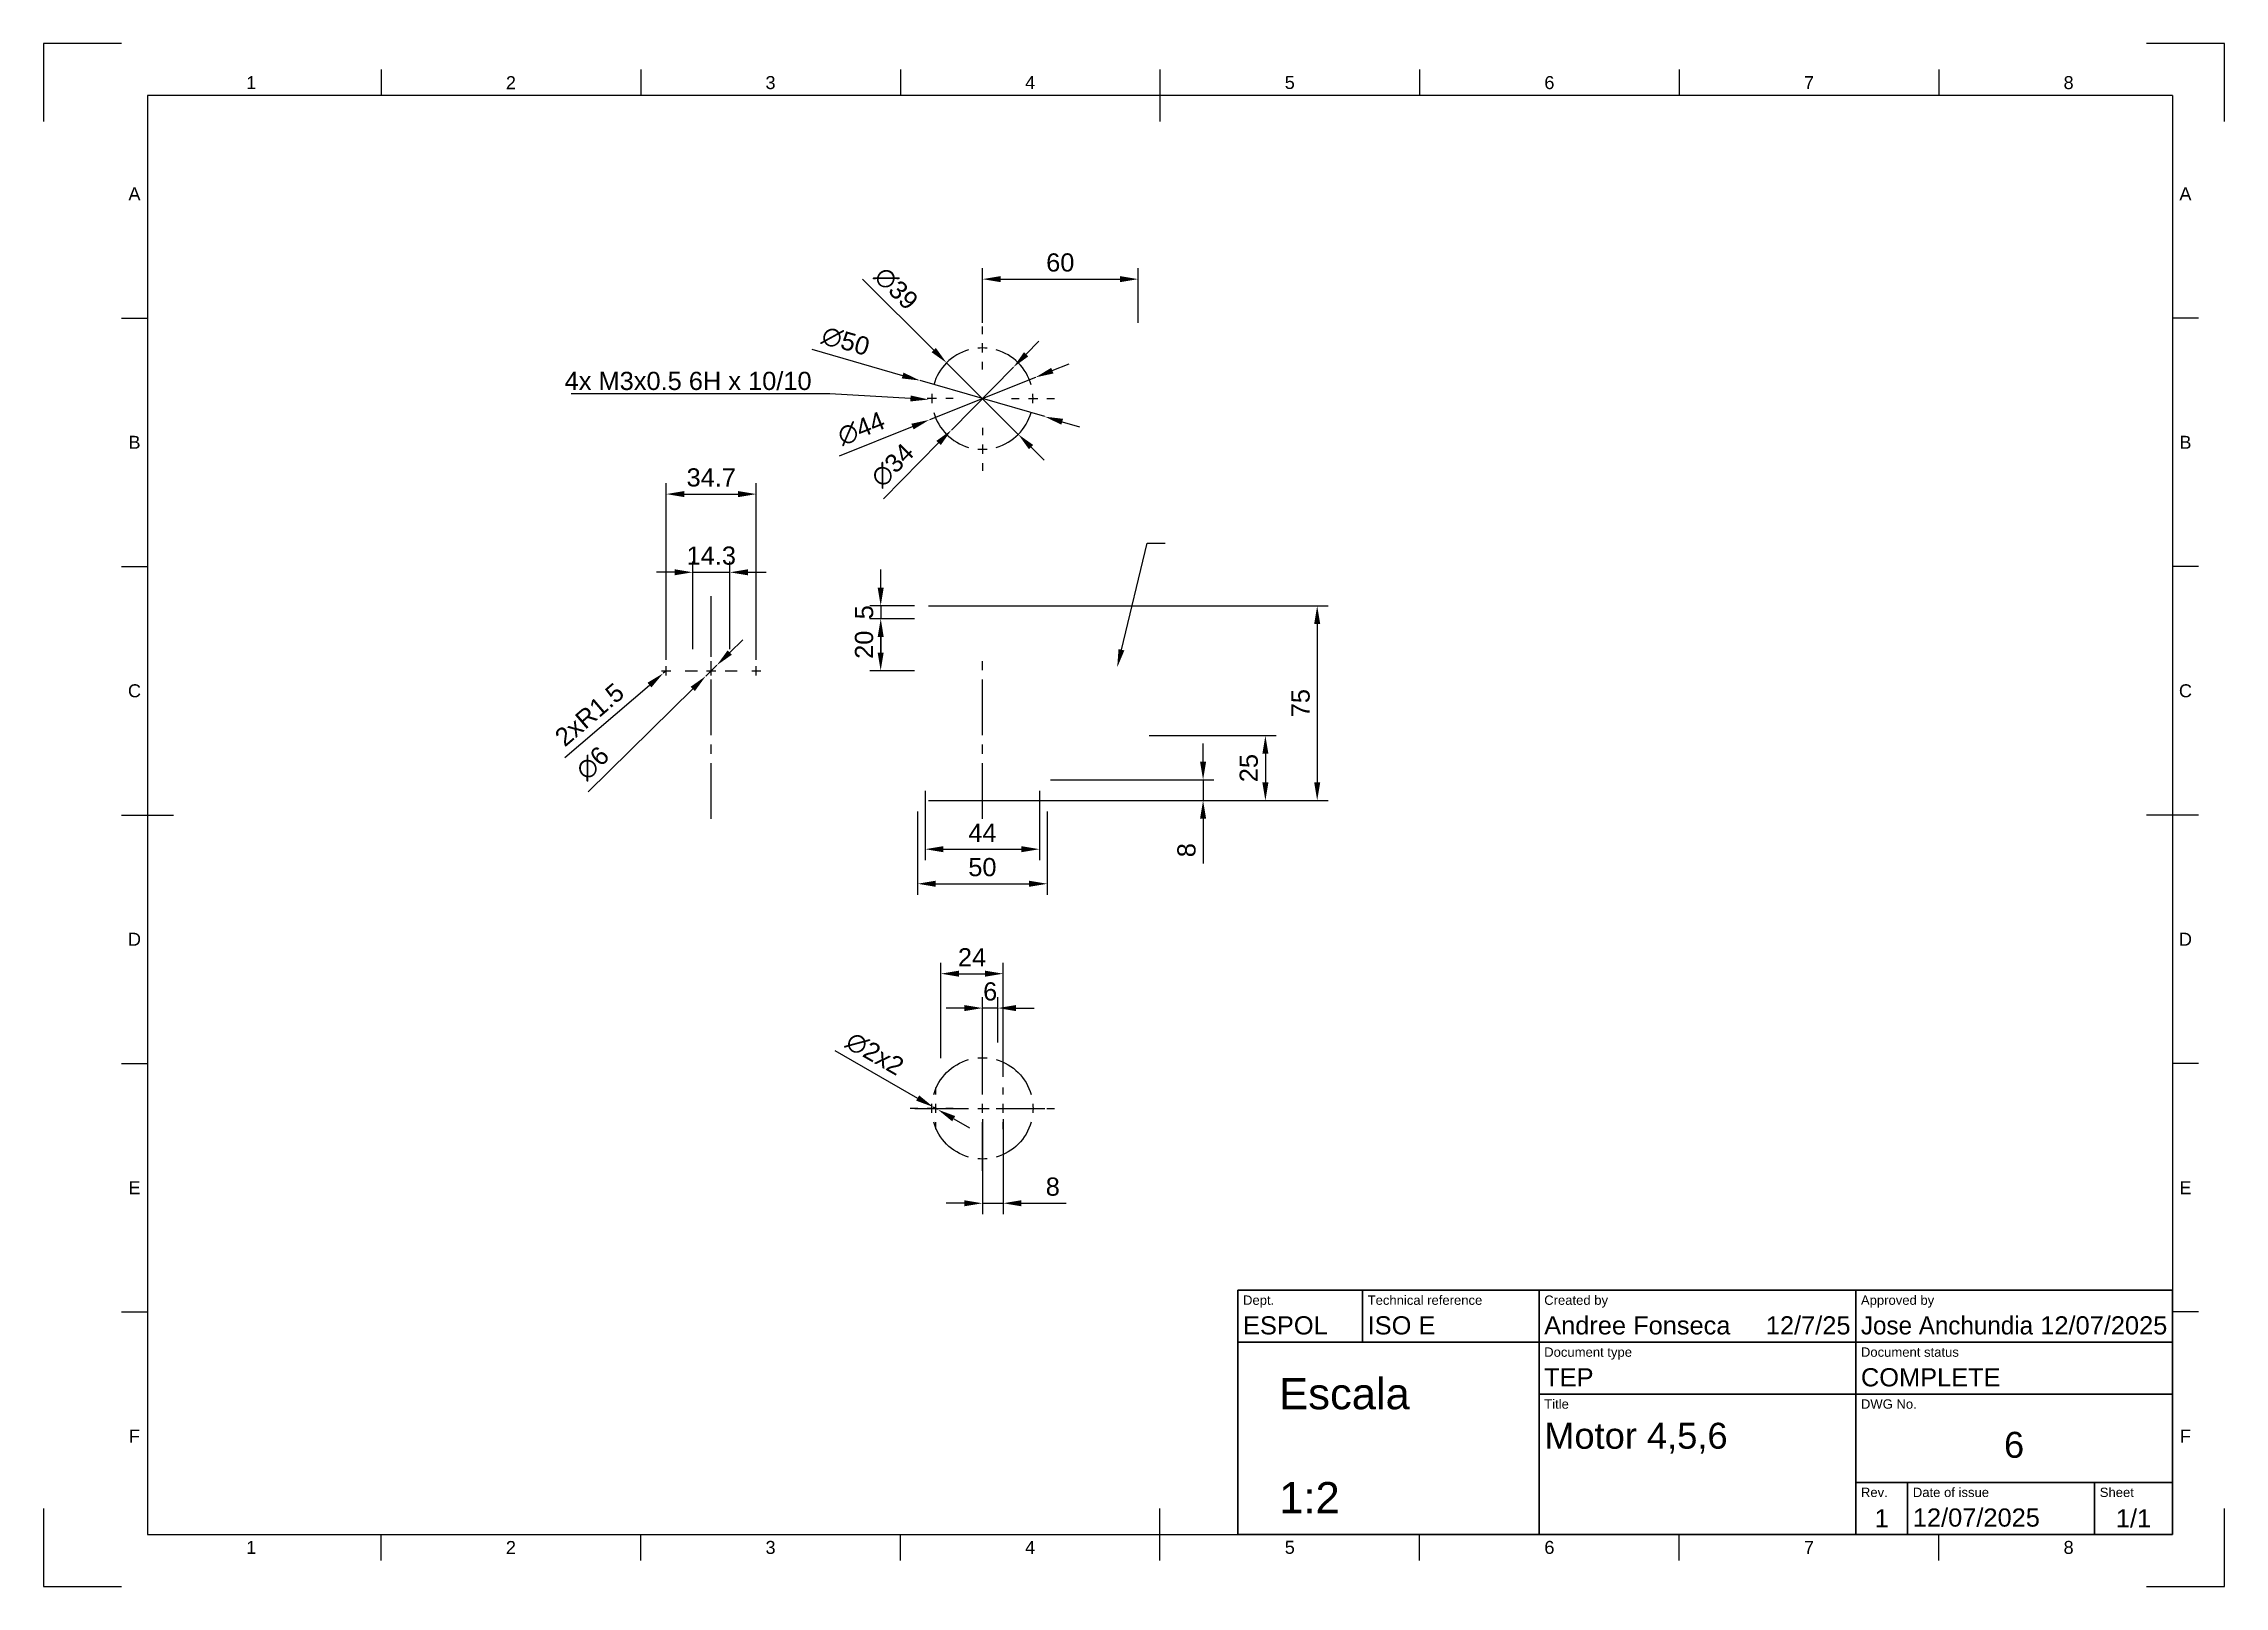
# Paper-space layout 'Plano1' of a CAD drawing. Header units: millimetres. Extents: x 0 to 420, y 0 to 297.
import ezdxf
from ezdxf import colors
from ezdxf.entities.mleader import LeaderData, LeaderLine
from ezdxf.enums import TextEntityAlignment as Align
from ezdxf.math import Vec2, Vec3

# ---------------------------------------------------------------- set-up
doc = ezdxf.new("R2010")
doc.units = ezdxf.units.MM
doc.header["$LTSCALE"] = 0.75
doc.linetypes.add('CENTER2', pattern=[28.575000000000003, 19.05, -3.175, 3.175, -3.175])
for name, color, linetype, lineweight in [('BORDER', 7, 'Continuous', 25), ('FD_Dimensions', 7, 'Continuous', 25), ('Hole Notes', 7, 'Continuous', 25), ('Notes', 7, 'Continuous', 25), ('Smart Centers', 7, 'CENTER2', 25), ('TITLEBLOCK', 7, 'Continuous', 35)]:
    doc.layers.add(name, color=color, linetype=linetype, lineweight=lineweight)
doc.styles.add('FusionTitle', font='Arial.ttf')
doc.styles.get("Standard").update_dxf_attribs({"font": 'Arial.ttf'})
doc.dimstyles.new('Dim-ISO-25', dxfattribs={"dimtxt": 3.5, "dimasz": 3.5, "dimexe": 2.1, "dimexo": 2.1, "dimgap": 1.4, "dimtad": 1, "dimzin": 12, "dimdsep": 46, "dimtxsty": 'Standard', "dimcen": 0, "dimazin": 3, "dimtp": 0.1, "dimtm": 0.1000000001, "dimtfac": 0.7142857142857143, "dimtmove": 0, "dimatfit": 3, "dimfxl": 1, "dimtzin": 12, "dimarcsym": 0})

psp = doc.layouts.new('Plano1')

# ---------------------------------------------------------------- texts
at = {"layer": 'Notes', "insert": (237.9644498899285, 50.09603927434709), "char_height": 6, "attachment_point": 1}
psp.add_mtext_dynamic_manual_height_columns('\\PEscala\\P\\P\\pt18,24;1:2', width=58, gutter_width=17.5, heights=[0], dxfattribs=at)

# ---------------------------------------------------------------- blocks, each defined once
blk = doc.blocks.new('ISO_A3_SHEET')
at = {"layer": 'BORDER'}
for p, q in [((65, 292), (65.00000000000011, 287)), ((115, 292), (115.0000000000001, 287)), ((165, 292), (165.0000000000001, 287)), ((215, 292), (215, 282)), ((265, 292), (265.0000000000001, 287)), ((315, 292), (315.0000000000001, 287)), ((365, 292), (365, 287)), ((410, 287), (20, 287)), ((20, 287), (20, 10)), ((410, 287), (410, 10)), ((15, 244.16666), (20, 244.1666599999999)), ((415, 244.16666), (410, 244.1666599999999)), ((15, 196.33333), (20, 196.33333)), ((415, 196.33333), (410, 196.33333)), ((15, 148.5), (25, 148.5)), ((415, 148.5), (405, 148.5)), ((15, 100.66667), (20, 100.66667)), ((415, 100.66667), (410, 100.66667)), ((15, 52.83334000000001), (20, 52.83334000000001)), ((415, 52.83334000000001), (410, 52.83334000000001)), ((215, 5), (215, 15)), ((20, 10), (410, 10)), ((65, 4.999999999999996), (65.00000000000011, 9.999999999999996)), ((115, 4.999999999999996), (115.0000000000001, 9.999999999999996)), ((165, 4.999999999999996), (165.0000000000001, 9.999999999999996)), ((265, 4.999999999999996), (265.0000000000001, 9.999999999999996)), ((315, 4.999999999999996), (315.0000000000001, 9.999999999999996)), ((365, 4.999999999999996), (365, 9.999999999999996))]:
    blk.add_line(p, q, dxfattribs=at)
at = {"layer": 'Defpoints'}
for p, q in [((15, 297), (0, 297)), ((0, 297), (0, 282)), ((420, 297), (405, 297)), ((420, 282), (420, 297)), ((0, 15), (0, 0)), ((420, 0), (420, 15)), ((0, 0), (15, 0)), ((405, 0), (420, 0))]:
    blk.add_line(p, q, dxfattribs=at)
at = {"layer": 'BORDER', "style": 'FusionTitle'}
for s, p in [('1', (40, 289.5)), ('2', (90, 289.5)), ('3', (140, 289.5)), ('4', (189.9999999999999, 289.5)), ('5', (240, 289.5)), ('6', (290, 289.5)), ('7', (339.9999999999999, 289.5)), ('8', (389.9999999999998, 289.5)), ('A', (17.5, 268.0833299999999)), ('A', (412.5, 268.0833299999999)), ('B', (17.5, 220.25)), ('B', (412.5, 220.25)), ('C', (17.5, 172.41667)), ('C', (412.5, 172.41667)), ('D', (17.5, 124.58334)), ('D', (412.5, 124.58334)), ('E', (17.5, 76.75001000000003)), ('E', (412.5, 76.75001000000003)), ('F', (17.5, 28.91668000000003)), ('F', (412.5, 28.91668000000003)), ('1', (40, 7.499999999999996)), ('2', (90, 7.499999999999996)), ('3', (140, 7.499999999999996)), ('4', (189.9999999999999, 7.499999999999996)), ('5', (240, 7.499999999999996)), ('6', (290, 7.499999999999996)), ('7', (339.9999999999999, 7.499999999999996)), ('8', (389.9999999999998, 7.499999999999996))]:
    blk.add_text(s, height=2.5, dxfattribs=at).set_placement(p, align=Align.MIDDLE)
blk = doc.blocks.new('ISO_TITLEBLOCK')
at = {"layer": 'TITLEBLOCK'}
for p, q in [((0, 47), (-180, 47)), ((-180, 47), (-180, 0)), ((-156, 37), (-156, 47)), ((-122, 0), (-122, 47)), ((-61, 0), (-61, 47)), ((0, 0), (0, 47)), ((-180, 37), (0, 37)), ((-122, 27), (0, 27)), ((-61, 10), (0, 10)), ((-51, 0), (-50.99999999999994, 10)), ((-15, 0), (-15, 10)), ((-180, 0), (0, 0))]:
    blk.add_line(p, q, dxfattribs=at)
at = {"layer": 'TITLEBLOCK', "style": 'FusionTitle'}
for s, p in [('Dept.', (-179, 46)), ('Technical reference', (-155, 46)), ('Created by', (-121, 46)), ('Approved by', (-60, 46)), ('Document type', (-121, 36)), ('Document status', (-60, 36)), ('Title', (-121, 26)), ('DWG No.', (-60, 26)), ('Rev.', (-60, 9)), ('Date of issue', (-49.99999999999994, 9)), ('Sheet', (-14, 9))]:
    blk.add_text(s, height=1.8, dxfattribs=at).set_placement(p, align=Align.TOP_LEFT)
for tag, height, p in [('DEPT', 3.5, (-179, 42)), ('TECHNICAL_REFERENCE', 3.5, (-155, 42)), ('CREATED_BY', 3.5, (-121, 42)), ('APPROVED_BY', 3.5, (-60, 42)), ('DOCUMENT_TYPE', 3.5, (-121, 32)), ('DOCUMENT_STATUS', 3.5, (-60, 32)), ('TITLE_1', 5, (-121, 21.5)), ('TITLE_2', 5, (-121, 14)), ('TITLE_3', 5, (-121, 6.5)), ('DATE_OF_ISSUE', 3.5, (-50, 5))]:
    blk.add_attdef(tag, text='', height=height, dxfattribs=at).set_placement(p, align=Align.TOP_LEFT)
for tag, p in [('CREATED_DATE', (-61.99999999999999, 42)), ('APPROVED_DATE', (-0.9928376534788512, 42))]:
    blk.add_attdef(tag, text='', height=3.5, dxfattribs=at).set_placement(p, align=Align.TOP_RIGHT)
for tag, height, p in [('DRAWING_NUMBER', 5, (-30.50000000000001, 19.75143246930423)), ('REV', 3.5, (-56, 4.85)), ('SHEET', 3.5, (-7.5, 4.85))]:
    blk.add_attdef(tag, text='', height=height, dxfattribs=at).set_placement(p, align=Align.TOP_CENTER)
blk = doc.blocks.new('*D31')
at = {"layer": 'Defpoints', "color": 0, "transparency": 16777216}
for p in [(168.7974786169203, 232.1391921948764), (192.8112731068699, 225.1866621378062)]:
    blk.add_point(p, dxfattribs=at)
at = {"layer": 'FD_Dimensions', "color": 0, "lineweight": -2, "transparency": 16777216}
for p, q in [((147.9753897223122, 238.1676521682197), (165.4355473883273, 233.1125464028663)), ((192.8112731068699, 225.1866621378062), (168.7974786169203, 232.1391921948764)), ((196.1732043354629, 224.2133079298164), (199.5351355640558, 223.2399537218265))]:
    blk.add_line(p, q, dxfattribs=at)
at = {"layer": 'FD_Dimensions', "color": 0, "transparency": 16777216}
for points in [[(165.597773089659, 233.6728682742984), (165.2733216869957, 232.5522245314341), (168.7974786169203, 232.1391921948764)], [(196.3354300367945, 224.7736298012485), (196.0109786341312, 223.6529860583842), (192.8112731068699, 225.1866621378062)]]:
    blk.add_solid(points, dxfattribs=at)
at = {"layer": 'FD_Dimensions', "color": 0, "transparency": 16777216, "insert": (154.4647741997843, 239.7086260809854), "char_height": 3.5, "attachment_point": 5, "rotation": 343.85308883685803}
blk.add_mtext('∅50', dxfattribs=at)
blk = doc.blocks.new('*D32')
at = {"layer": 'Defpoints', "color": 0, "transparency": 16777216}
for p in [(210.8043758618951, 251.6629273526133), (180.8043758618951, 241.1629273526133), (210.8043758618951, 241.1629273526133)]:
    blk.add_point(p, dxfattribs=at)
at = {"layer": 'FD_Dimensions', "color": 0, "lineweight": -2, "transparency": 16777216}
for p, q in [((180.8043758618951, 243.2629273526132), (180.8043758618951, 253.7629273526132)), ((210.8043758618951, 243.2629273526132), (210.8043758618951, 253.7629273526132)), ((184.3043758618951, 251.6629273526133), (207.3043758618951, 251.6629273526133))]:
    blk.add_line(p, q, dxfattribs=at)
at = {"layer": 'FD_Dimensions', "color": 0, "transparency": 16777216}
for points in [[(184.3043758618951, 252.2462606859466), (184.3043758618951, 251.0795940192799), (180.8043758618951, 251.6629273526133)], [(207.3043758618951, 252.2462606859466), (207.3043758618951, 251.0795940192799), (210.8043758618951, 251.6629273526133)]]:
    blk.add_solid(points, dxfattribs=at)
at = {"layer": 'FD_Dimensions', "color": 0, "transparency": 16777216, "insert": (195.8043758618951, 254.8499328096392), "char_height": 3.5, "attachment_point": 5}
blk.add_mtext('60', dxfattribs=at)
blk = doc.blocks.new('*D33')
at = {"layer": 'Defpoints', "color": 0, "transparency": 16777216}
for p in [(191.0186659070685, 232.7456075203591), (170.5900858167218, 224.580246812326)]:
    blk.add_point(p, dxfattribs=at)
at = {"layer": 'FD_Dimensions', "color": 0, "lineweight": -2, "transparency": 16777216}
for p, q in [((194.2686672850782, 234.0446421784553), (197.5186686630879, 235.3436768365515)), ((191.0186659070685, 232.7456075203591), (170.5900858167218, 224.580246812326)), ((153.3118724879823, 217.6740965270121), (167.3400844387121, 223.2812121542298))]:
    blk.add_line(p, q, dxfattribs=at)
at = {"layer": 'FD_Dimensions', "color": 0, "transparency": 16777216}
for points in [[(194.0521615087288, 234.5863090747903), (194.4851730614275, 233.5029752821204), (191.0186659070685, 232.7456075203591)], [(167.1235786623627, 223.8228790505647), (167.5565902150614, 222.7395452578948), (170.5900858167218, 224.580246812326)]]:
    blk.add_solid(points, dxfattribs=at)
at = {"layer": 'FD_Dimensions', "color": 0, "transparency": 16777216, "insert": (157.4817814673338, 222.8783941029804), "char_height": 3.5, "attachment_point": 5, "rotation": 21.786728519256084}
blk.add_mtext('∅44', dxfattribs=at)
blk = doc.blocks.new('*D34')
at = {"layer": 'Defpoints', "color": 0, "transparency": 16777216}
for p in [(186.7759247096715, 234.7119439756013), (174.8328270141187, 222.6139103570962)]:
    blk.add_point(p, dxfattribs=at)
at = {"layer": 'FD_Dimensions', "color": 0, "lineweight": -2, "transparency": 16777216}
for p, q in [((189.2347977646383, 237.2027156029406), (191.693670819605, 239.6934872302799)), ((186.7759247096715, 234.7119439756013), (174.8328270141187, 222.6139103570962)), ((161.7605454208029, 209.3720441161971), (172.3739539591519, 220.1231387297569))]:
    blk.add_line(p, q, dxfattribs=at)
at = {"layer": 'FD_Dimensions', "color": 0, "transparency": 16777216}
for points in [[(188.8196691600817, 237.6125277787684), (189.6499263691948, 236.7929034271128), (186.7759247096715, 234.7119439756013)], [(171.9588253545954, 220.5329509055847), (172.7890825637085, 219.7133265539291), (174.8328270141187, 222.6139103570962)]]:
    blk.add_solid(points, dxfattribs=at)
at = {"layer": 'FD_Dimensions', "color": 0, "transparency": 16777216, "insert": (163.5001237477214, 215.8099569301315), "char_height": 3.5, "attachment_point": 5, "rotation": 45.36924433664717}
blk.add_mtext('∅34', dxfattribs=at)
blk = doc.blocks.new('*U36')
at = {"layer": 'Smart Centers', "color": 0, "ltscale": 0.75, "transparency": 16777216}
for p, q in [((0, 12.42890625), (0, 13.88225)), ((0, 5.61775), (0, 7.07109375))]:
    blk.add_line(p, q, dxfattribs=at)
at = {"layer": 'Smart Centers', "color": 0, "linetype": 'Continuous', "ltscale": 0.75, "transparency": 16777216}
blk.add_line((0, 8.85703125), (0, 10.64296875), dxfattribs=at)
blk.add_arc((0, 0), 9.75, 84.75064212353884, 95.24935787646116, dxfattribs=at)
blk = doc.blocks.new('*U37')
at = {"layer": 'Smart Centers', "color": 0, "ltscale": 0.75, "transparency": 16777216}
for p, q in [((-12.42890625, 0), (-13.88225, 0)), ((-5.61775, 0), (-7.07109375, 0))]:
    blk.add_line(p, q, dxfattribs=at)
at = {"layer": 'Smart Centers', "color": 0, "linetype": 'Continuous', "ltscale": 0.75, "transparency": 16777216}
blk.add_line((-8.85703125, 0), (-10.64296875, 0), dxfattribs=at)
blk.add_arc((0, 0), 9.75, 174.7506421235389, 185.2493578764612, dxfattribs=at)
blk = doc.blocks.new('*U38')
at = {"layer": 'Smart Centers', "color": 0, "ltscale": 0.75, "transparency": 16777216}
for p, q in [((0, -5.61775), (0, -7.07109375)), ((0, -12.42890625), (0, -13.88225))]:
    blk.add_line(p, q, dxfattribs=at)
at = {"layer": 'Smart Centers', "color": 0, "linetype": 'Continuous', "ltscale": 0.75, "transparency": 16777216}
blk.add_line((0, -8.85703125), (0, -10.64296875), dxfattribs=at)
blk.add_arc((0, 0), 9.75, 264.7506421235389, 275.2493578764611, dxfattribs=at)
blk = doc.blocks.new('*U39')
at = {"layer": 'Smart Centers', "color": 0, "ltscale": 0.75, "transparency": 16777216}
for p, q in [((5.61775, 0), (7.07109375, 0)), ((12.42890625, 0), (13.88225, 0))]:
    blk.add_line(p, q, dxfattribs=at)
at = {"layer": 'Smart Centers', "color": 0, "linetype": 'Continuous', "ltscale": 0.75, "transparency": 16777216}
blk.add_line((8.85703125, 0), (10.64296875, 0), dxfattribs=at)
blk.add_arc((0, 0), 9.75, 354.7506421235389, 5.24935787646112, dxfattribs=at)
blk = doc.blocks.new('*U35')
at = {"layer": 'Smart Centers', "color": 0, "ltscale": 0.75, "transparency": 16777216}
for start, end in [(105.7925104862651, 164.2074895137349), (15.79251048626512, 74.20748951373488), (195.7925104862651, 254.2074895137349), (285.7925104862651, 344.2074895137349)]:
    blk.add_arc((0, 0), 9.75, start, end, dxfattribs=at)
for name in ['*U36', '*U37', '*U39', '*U38']:
    blk.add_blockref(name, (0, 0), dxfattribs=at)
blk = doc.blocks.new('*D40')
at = {"layer": 'Defpoints', "color": 0, "transparency": 16777216}
for p in [(173.8979864892014, 235.5450987591502), (187.7107652345888, 221.7807555735502)]:
    blk.add_point(p, dxfattribs=at)
at = {"layer": 'FD_Dimensions', "color": 0, "lineweight": -2, "transparency": 16777216}
for p, q in [((157.7419077209996, 251.6445250077154), (171.4187697913113, 238.0156218950271)), ((187.7107652345888, 221.7807555735502), (173.8979864892014, 235.5450987591502)), ((190.1899819324789, 219.3102324376733), (192.669198630369, 216.8397093017964))]:
    blk.add_line(p, q, dxfattribs=at)
at = {"layer": 'FD_Dimensions', "color": 0, "transparency": 16777216}
for points in [[(171.8305236472908, 238.4288246780088), (171.0070159353318, 237.6024191120455), (173.8979864892014, 235.5450987591502)], [(190.6017357884584, 219.7234352206549), (189.7782280764994, 218.8970296546916), (187.7107652345888, 221.7807555735502)]]:
    blk.add_solid(points, dxfattribs=at)
at = {"layer": 'FD_Dimensions', "color": 0, "transparency": 16777216, "insert": (164.1792045345702, 249.8672004575874), "char_height": 3.5, "attachment_point": 5, "rotation": 315.10063233964377}
blk.add_mtext('∅39', dxfattribs=at)
blk = doc.blocks.new('*U42')
at = {"layer": 'Smart Centers', "color": 0, "ltscale": 0.75, "transparency": 16777216}
for p, q in [((0, 12.42890625), (0, 13.88225)), ((0, 5.61775), (0, 7.07109375))]:
    blk.add_line(p, q, dxfattribs=at)
at = {"layer": 'Smart Centers', "color": 0, "linetype": 'Continuous', "ltscale": 0.75, "transparency": 16777216}
blk.add_line((0, 8.85703125), (0, 10.64296875), dxfattribs=at)
at = {"layer": 'Smart Centers', "color": 0, "linetype": 'Continuous', "ltscale": 0.75, "transparency": 16777216, "extrusion": (0, 0, -1)}
blk.add_arc((0, 0), 9.75, 84.75064212353884, 95.24935787646116, dxfattribs=at)
blk = doc.blocks.new('*U43')
at = {"layer": 'Smart Centers', "color": 0, "ltscale": 0.75, "transparency": 16777216}
for p, q in [((0, -5.61775), (0, -7.07109375)), ((0, -12.42890625), (0, -13.88225))]:
    blk.add_line(p, q, dxfattribs=at)
at = {"layer": 'Smart Centers', "color": 0, "linetype": 'Continuous', "ltscale": 0.75, "transparency": 16777216}
blk.add_line((0, -8.85703125), (0, -10.64296875), dxfattribs=at)
at = {"layer": 'Smart Centers', "color": 0, "linetype": 'Continuous', "ltscale": 0.75, "transparency": 16777216, "extrusion": (0, 0, -1)}
blk.add_arc((0, 0), 9.75, 264.7506421235389, 275.2493578764611, dxfattribs=at)
blk = doc.blocks.new('*U44')
at = {"layer": 'Smart Centers', "color": 0, "ltscale": 0.75, "transparency": 16777216}
for p, q in [((5.61775, 0), (7.07109375, 0)), ((12.42890625, 0), (13.88225, 0))]:
    blk.add_line(p, q, dxfattribs=at)
at = {"layer": 'Smart Centers', "color": 0, "linetype": 'Continuous', "ltscale": 0.75, "transparency": 16777216}
blk.add_line((8.85703125, 0), (10.64296875, 0), dxfattribs=at)
at = {"layer": 'Smart Centers', "color": 0, "linetype": 'Continuous', "ltscale": 0.75, "transparency": 16777216, "extrusion": (0, 0, -1)}
blk.add_arc((0, 0), 9.75, 174.7506421235389, 185.2493578764612, dxfattribs=at)
blk = doc.blocks.new('*U45')
at = {"layer": 'Smart Centers', "color": 0, "ltscale": 0.75, "transparency": 16777216}
for p, q in [((-12.42890625, 1.811542369103755e-14), (-13.88225, 2.023370644821672e-14)), ((-5.61775, 8.188002982187288e-15), (-7.07109375, 1.030628573936645e-14))]:
    blk.add_line(p, q, dxfattribs=at)
at = {"layer": 'Smart Centers', "color": 0, "linetype": 'Continuous', "ltscale": 0.75, "transparency": 16777216}
blk.add_line((-8.85703125, 1.290933172325682e-14), (-10.64296875, 1.551237770714719e-14), dxfattribs=at)
at = {"layer": 'Smart Centers', "color": 0, "linetype": 'Continuous', "ltscale": 0.75, "transparency": 16777216, "extrusion": (0, 0, -1)}
blk.add_arc((0, 0), 9.75, 354.7506421235389, 5.249357876461199, dxfattribs=at)
blk = doc.blocks.new('*U41')
at = {"layer": 'Smart Centers', "color": 0, "ltscale": 0.75, "transparency": 16777216, "extrusion": (0, 0, -1)}
for start, end in [(15.7925104862652, 74.20748951373488), (105.7925104862651, 164.2074895137349), (285.7925104862651, 344.207489513735), (195.7925104862651, 254.2074895137349)]:
    blk.add_arc((0, 0), 9.75, start, end, dxfattribs=at)
at = {"layer": 'Smart Centers', "color": 0, "ltscale": 0.75, "transparency": 16777216}
for name in ['*U42', '*U45', '*U44', '*U43']:
    blk.add_blockref(name, (0, 0), dxfattribs=at)
blk = doc.blocks.new('*U46')
at = {"layer": 'Smart Centers', "color": 0, "ltscale": 0.75, "transparency": 16777216}
for p, q in [((-4, 0), (-2.67890625, 0)), ((0, 2.67890625), (0, 4)), ((2.67890625, 0), (4, 0)), ((0, -4), (0, -2.67890625))]:
    blk.add_line(p, q, dxfattribs=at)
at = {"layer": 'Smart Centers', "color": 0, "linetype": 'Continuous', "ltscale": 0.75, "transparency": 16777216}
for p, q in [((-0.89296875, 0), (0.89296875, 0)), ((0, -0.89296875), (0, 0.89296875))]:
    blk.add_line(p, q, dxfattribs=at)
blk = doc.blocks.new('*U47')
at = {"layer": 'Smart Centers', "color": 0, "ltscale": 0.75, "transparency": 16777216}
for p, q in [((-4, 0), (-2.67890625, 0)), ((0, 2.67890625), (0, 4)), ((2.67890625, 0), (4, 0)), ((0, -4), (0, -2.67890625))]:
    blk.add_line(p, q, dxfattribs=at)
at = {"layer": 'Smart Centers', "color": 0, "linetype": 'Continuous', "ltscale": 0.75, "transparency": 16777216}
for p, q in [((-0.89296875, 0), (0.89296875, 0)), ((0, -0.89296875), (0, 0.89296875))]:
    blk.add_line(p, q, dxfattribs=at)
blk = doc.blocks.new('*D48')
at = {"layer": 'Defpoints', "color": 0, "transparency": 16777216}
for p in [(184.8043762273037, 117.9508538277271), (172.8043762273037, 99.57376213254022), (184.8043762273037, 96.02392745845094)]:
    blk.add_point(p, dxfattribs=at)
at = {"layer": 'FD_Dimensions', "color": 0, "lineweight": -2, "transparency": 16777216}
for p, q in [((172.8043762273037, 101.6737621325402), (172.8043762273037, 120.0508538277271)), ((176.3043762273037, 117.9508538277271), (181.3043762273037, 117.9508538277271)), ((184.8043762273037, 98.12392745845094), (184.8043762273037, 120.0508538277271))]:
    blk.add_line(p, q, dxfattribs=at)
at = {"layer": 'FD_Dimensions', "color": 0, "transparency": 16777216}
for points in [[(176.3043762273037, 118.5341871610604), (176.3043762273037, 117.3675204943937), (172.8043762273037, 117.9508538277271)], [(181.3043762273037, 118.5341871610604), (181.3043762273037, 117.3675204943937), (184.8043762273037, 117.9508538277271)]]:
    blk.add_solid(points, dxfattribs=at)
at = {"layer": 'FD_Dimensions', "color": 0, "transparency": 16777216, "insert": (178.8043762273037, 121.1080161742482), "char_height": 3.5, "attachment_point": 5}
blk.add_mtext('24', dxfattribs=at)
blk = doc.blocks.new('*D49')
at = {"layer": 'Defpoints', "color": 0, "transparency": 16777216}
for p in [(180.8043762273037, 111.3286829154861), (183.8043762273037, 102.6069328730806), (180.8043762273037, 97.64167745846014)]:
    blk.add_point(p, dxfattribs=at)
at = {"layer": 'FD_Dimensions', "color": 0, "lineweight": -2, "transparency": 16777216}
for p, q in [((180.8043762273037, 99.74167745846013), (180.8043762273037, 113.428682915486)), ((183.8043762273037, 104.7069328730806), (183.8043762273037, 113.428682915486)), ((177.3043762273037, 111.3286829154861), (173.8043762273037, 111.3286829154861)), ((183.8043762273037, 111.3286829154861), (180.8043762273037, 111.3286829154861)), ((187.3043762273037, 111.3286829154861), (190.8043762273037, 111.3286829154861))]:
    blk.add_line(p, q, dxfattribs=at)
at = {"layer": 'FD_Dimensions', "color": 0, "transparency": 16777216}
for points in [[(177.3043762273037, 111.9120162488194), (177.3043762273037, 110.7453495821527), (180.8043762273037, 111.3286829154861)], [(187.3043762273037, 111.9120162488194), (187.3043762273037, 110.7453495821527), (183.8043762273037, 111.3286829154861)]]:
    blk.add_solid(points, dxfattribs=at)
at = {"layer": 'FD_Dimensions', "color": 0, "transparency": 16777216, "insert": (182.3043762273037, 114.515688372512), "char_height": 3.5, "attachment_point": 5}
blk.add_mtext('6', dxfattribs=at)
blk = doc.blocks.new('*U50')
at = {"layer": 'Smart Centers', "color": 0, "ltscale": 0.75, "transparency": 16777216}
for p, q in [((0, 2.67890625), (0, 12)), ((-12, 0), (-2.678906250000001, 0)), ((2.67890625, 0), (12, 0)), ((0, -12), (0, -2.678906250000001))]:
    blk.add_line(p, q, dxfattribs=at)
at = {"layer": 'Smart Centers', "color": 0, "linetype": 'Continuous', "ltscale": 0.75, "transparency": 16777216}
for p, q in [((-0.89296875, 0), (0.89296875, 0)), ((0, -0.89296875), (0, 0.89296875))]:
    blk.add_line(p, q, dxfattribs=at)
blk = doc.blocks.new('*D51')
at = {"layer": 'Defpoints', "color": 0, "transparency": 16777216}
for p in [(180.8043762273037, 92.02392745845094), (184.8043762273037, 92.02392745846014), (184.8043762273037, 73.75121916538352)]:
    blk.add_point(p, dxfattribs=at)
at = {"layer": 'FD_Dimensions', "color": 0, "lineweight": -2, "transparency": 16777216}
for p, q in [((180.8043762273037, 89.92392745845095), (180.8043762273037, 71.65121916538351)), ((184.8043762273037, 89.92392745846014), (184.8043762273037, 71.65121916538351)), ((177.3043762273037, 73.75121916538352), (173.8043762273037, 73.75121916538352)), ((180.8043762273037, 73.75121916538352), (184.8043762273037, 73.75121916538352)), ((188.3043762273037, 73.75121916538352), (196.9106518071127, 73.75121916538352))]:
    blk.add_line(p, q, dxfattribs=at)
at = {"layer": 'FD_Dimensions', "color": 0, "transparency": 16777216}
for points in [[(177.3043762273037, 74.33455249871685), (177.3043762273037, 73.16788583205019), (180.8043762273037, 73.75121916538352)], [(188.3043762273037, 74.33455249871685), (188.3043762273037, 73.16788583205019), (184.8043762273037, 73.75121916538352)]]:
    blk.add_solid(points, dxfattribs=at)
at = {"layer": 'FD_Dimensions', "color": 0, "transparency": 16777216, "insert": (194.3575140172082, 76.93822462240944), "char_height": 3.5, "attachment_point": 5}
blk.add_mtext('8', dxfattribs=at)
blk = doc.blocks.new('*D52')
at = {"layer": 'Defpoints', "color": 0, "transparency": 16777216}
for p in [(171.3705890267854, 92.27258116275982), (172.238163427822, 91.77527375414208)]:
    blk.add_point(p, dxfattribs=at)
at = {"layer": 'FD_Dimensions', "color": 0, "lineweight": -2, "transparency": 16777216}
for p, q in [((152.3643749606128, 103.1672445525384), (168.3340786231575, 94.01315709292183)), ((172.238163427822, 91.77527375414208), (171.3705890267854, 92.27258116275982)), ((175.2746738314499, 90.03469782398005), (178.3111842350778, 88.29412189381803))]:
    blk.add_line(p, q, dxfattribs=at)
at = {"layer": 'FD_Dimensions', "color": 0, "transparency": 16777216}
for points in [[(168.6241746115178, 94.51924216019316), (168.0439826347971, 93.5070720256505), (171.3705890267854, 92.27258116275982)], [(175.5647698198102, 90.54078289125138), (174.9845778430895, 89.52861275670872), (172.238163427822, 91.77527375414208)]]:
    blk.add_solid(points, dxfattribs=at)
at = {"layer": 'FD_Dimensions', "color": 0, "transparency": 16777216, "insert": (160.0842525815747, 102.528381217725), "char_height": 3.5, "attachment_point": 5, "rotation": 330.17798109768336}
blk.add_mtext('∅2x2', dxfattribs=at)
blk = doc.blocks.new('*D53')
at = {"layer": 'Defpoints', "color": 0, "transparency": 16777216}
for p in [(168.3043758618948, 151.2777689753053), (193.3043758618951, 151.2777689753057), (193.3043758618951, 135.2593071714808)]:
    blk.add_point(p, dxfattribs=at)
at = {"layer": 'FD_Dimensions', "color": 0, "lineweight": -2, "transparency": 16777216}
for p, q in [((168.3043758618948, 149.1777689753053), (168.3043758618948, 133.1593071714808)), ((193.3043758618951, 149.1777689753057), (193.3043758618951, 133.1593071714808)), ((171.8043758618948, 135.2593071714808), (189.8043758618951, 135.2593071714808))]:
    blk.add_line(p, q, dxfattribs=at)
at = {"layer": 'FD_Dimensions', "color": 0, "transparency": 16777216}
for points in [[(171.8043758618948, 135.8426405048142), (171.8043758618948, 134.6759738381475), (168.3043758618948, 135.2593071714808)], [(189.8043758618951, 135.8426405048142), (189.8043758618951, 134.6759738381475), (193.3043758618951, 135.2593071714808)]]:
    blk.add_solid(points, dxfattribs=at)
at = {"layer": 'FD_Dimensions', "color": 0, "transparency": 16777216, "insert": (180.8043758618949, 138.4463126285067), "char_height": 3.5, "attachment_point": 5}
blk.add_mtext('50', dxfattribs=at)
blk = doc.blocks.new('*U54')
at = {"layer": 'Smart Centers', "color": 0, "ltscale": 0.75, "transparency": 16777216}
blk.add_line((0, -16), (0, 16), dxfattribs=at)
blk = doc.blocks.new('*D55')
at = {"layer": 'Defpoints', "color": 0, "transparency": 16777216}
for p in [(191.8043758618948, 155.2777689753053), (193.3043758618951, 151.2777689753057), (223.3043758618948, 151.2777689753057)]:
    blk.add_point(p, dxfattribs=at)
at = {"layer": 'FD_Dimensions', "color": 0, "lineweight": -2, "transparency": 16777216}
for p, q in [((223.3043758618948, 158.7777689753053), (223.3043758618948, 162.2777689753053)), ((193.9043758618948, 155.2777689753053), (225.4043758618948, 155.2777689753053)), ((195.4043758618951, 151.2777689753057), (225.4043758618948, 151.2777689753057)), ((223.3043758618948, 155.2777689753053), (223.3043758618948, 151.2777689753057)), ((223.3043758618948, 147.7777689753057), (223.3043758618948, 139.1714933954967))]:
    blk.add_line(p, q, dxfattribs=at)
at = {"layer": 'FD_Dimensions', "color": 0, "transparency": 16777216}
for points in [[(222.7210425285614, 158.7777689753053), (223.8877091952281, 158.7777689753053), (223.3043758618948, 155.2777689753053)], [(222.7210425285614, 147.7777689753057), (223.8877091952281, 147.7777689753057), (223.3043758618948, 151.2777689753057)]]:
    blk.add_solid(points, dxfattribs=at)
at = {"layer": 'FD_Dimensions', "color": 0, "transparency": 16777216, "insert": (220.1173704048688, 141.7246311854012), "char_height": 3.5, "attachment_point": 5, "rotation": 90}
blk.add_mtext('8', dxfattribs=at)
blk = doc.blocks.new('*D56')
at = {"layer": 'Defpoints', "color": 0, "transparency": 16777216}
for p in [(210.8043758618951, 163.7777689753057), (193.3043758618948, 151.2777689753053), (235.3043758618951, 151.2777689753053)]:
    blk.add_point(p, dxfattribs=at)
at = {"layer": 'FD_Dimensions', "color": 0, "lineweight": -2, "transparency": 16777216}
for p, q in [((212.9043758618951, 163.7777689753057), (237.4043758618951, 163.7777689753057)), ((235.3043758618951, 160.2777689753057), (235.3043758618951, 154.7777689753053)), ((195.4043758618948, 151.2777689753053), (237.4043758618951, 151.2777689753053))]:
    blk.add_line(p, q, dxfattribs=at)
at = {"layer": 'FD_Dimensions', "color": 0, "transparency": 16777216}
for points in [[(234.7210425285618, 160.2777689753057), (235.8877091952284, 160.2777689753057), (235.3043758618951, 163.7777689753057)], [(234.7210425285618, 154.7777689753053), (235.8877091952284, 154.7777689753053), (235.3043758618951, 151.2777689753053)]]:
    blk.add_solid(points, dxfattribs=at)
at = {"layer": 'FD_Dimensions', "color": 0, "transparency": 16777216, "insert": (232.1173704048691, 157.5277689753055), "char_height": 3.5, "attachment_point": 5, "rotation": 90}
blk.add_mtext('25', dxfattribs=at)
blk = doc.blocks.new('*D57')
at = {"layer": 'Defpoints', "color": 0, "transparency": 16777216}
for p in [(168.3043758618948, 188.7777689753053), (168.3043758618948, 151.2777689753053), (245.2824908981578, 151.2777689753053)]:
    blk.add_point(p, dxfattribs=at)
at = {"layer": 'FD_Dimensions', "color": 0, "lineweight": -2, "transparency": 16777216}
for p, q in [((170.4043758618948, 188.7777689753053), (247.3824908981578, 188.7777689753053)), ((245.2824908981578, 185.2777689753053), (245.2824908981578, 154.7777689753053)), ((170.4043758618948, 151.2777689753053), (247.3824908981578, 151.2777689753053))]:
    blk.add_line(p, q, dxfattribs=at)
at = {"layer": 'FD_Dimensions', "color": 0, "transparency": 16777216}
for points in [[(244.6991575648244, 185.2777689753053), (245.8658242314911, 185.2777689753053), (245.2824908981578, 188.7777689753053)], [(244.6991575648244, 154.7777689753053), (245.8658242314911, 154.7777689753053), (245.2824908981578, 151.2777689753053)]]:
    blk.add_solid(points, dxfattribs=at)
at = {"layer": 'FD_Dimensions', "color": 0, "transparency": 16777216, "insert": (242.102647787653, 170.0277689753053), "char_height": 3.5, "attachment_point": 5, "rotation": 90}
blk.add_mtext('75', dxfattribs=at)
blk = doc.blocks.new('*D58')
at = {"layer": 'Defpoints', "color": 0, "transparency": 16777216}
for p in [(161.218614419942, 186.2777689753053), (169.8043758618948, 188.7777689753053), (169.8043758618948, 186.2777689753053)]:
    blk.add_point(p, dxfattribs=at)
at = {"layer": 'FD_Dimensions', "color": 0, "lineweight": -2, "transparency": 16777216}
for p, q in [((161.218614419942, 192.2777689753053), (161.218614419942, 195.7777689753053)), ((167.7043758618948, 188.7777689753053), (159.118614419942, 188.7777689753053)), ((167.7043758618948, 186.2777689753053), (159.118614419942, 186.2777689753053)), ((161.218614419942, 188.7777689753053), (161.218614419942, 186.2777689753053)), ((161.218614419942, 182.7777689753053), (161.218614419942, 179.2777689753053))]:
    blk.add_line(p, q, dxfattribs=at)
at = {"layer": 'FD_Dimensions', "color": 0, "transparency": 16777216}
for points in [[(160.6352810866087, 192.2777689753053), (161.8019477532754, 192.2777689753053), (161.218614419942, 188.7777689753053)], [(160.6352810866086, 182.7777689753053), (161.8019477532753, 182.7777689753053), (161.218614419942, 186.2777689753053)]]:
    blk.add_solid(points, dxfattribs=at)
at = {"layer": 'FD_Dimensions', "color": 0, "transparency": 16777216, "insert": (158.0387713094372, 187.5277689753053), "char_height": 3.5, "attachment_point": 5, "rotation": 90}
blk.add_mtext('5', dxfattribs=at)
blk = doc.blocks.new('*D59')
at = {"layer": 'Defpoints', "color": 0, "transparency": 16777216}
for p in [(169.8043758618951, 155.2777689753057), (191.8043758618951, 155.2777689753057), (191.8043758618951, 141.9168379839393)]:
    blk.add_point(p, dxfattribs=at)
at = {"layer": 'FD_Dimensions', "color": 0, "lineweight": -2, "transparency": 16777216}
for p, q in [((169.8043758618951, 153.1777689753057), (169.8043758618951, 139.8168379839393)), ((191.8043758618951, 153.1777689753057), (191.8043758618951, 139.8168379839393)), ((173.3043758618951, 141.9168379839393), (188.3043758618951, 141.9168379839393))]:
    blk.add_line(p, q, dxfattribs=at)
at = {"layer": 'FD_Dimensions', "color": 0, "transparency": 16777216}
for points in [[(173.3043758618951, 142.5001713172727), (173.3043758618951, 141.333504650606), (169.8043758618951, 141.9168379839393)], [(188.3043758618951, 142.5001713172727), (188.3043758618951, 141.333504650606), (191.8043758618951, 141.9168379839393)]]:
    blk.add_solid(points, dxfattribs=at)
at = {"layer": 'FD_Dimensions', "color": 0, "transparency": 16777216, "insert": (180.8043758618951, 145.0668379839393), "char_height": 3.5, "attachment_point": 5}
blk.add_mtext('44', dxfattribs=at)
blk = doc.blocks.new('*D60')
at = {"layer": 'Defpoints', "color": 0, "transparency": 16777216}
for p in [(161.2136192898778, 186.2777689753057), (169.8043758618951, 186.2777689753057), (169.8043758618951, 176.2777689753057)]:
    blk.add_point(p, dxfattribs=at)
at = {"layer": 'FD_Dimensions', "color": 0, "lineweight": -2, "transparency": 16777216}
for p, q in [((167.7043758618951, 186.2777689753057), (159.1136192898778, 186.2777689753057)), ((161.2136192898778, 179.7777689753057), (161.2136192898778, 182.7777689753057)), ((167.7043758618951, 176.2777689753057), (159.1136192898778, 176.2777689753057))]:
    blk.add_line(p, q, dxfattribs=at)
at = {"layer": 'FD_Dimensions', "color": 0, "transparency": 16777216}
for points in [[(160.6302859565444, 182.7777689753057), (161.7969526232111, 182.7777689753057), (161.2136192898778, 186.2777689753057)], [(160.6302859565444, 179.7777689753057), (161.7969526232111, 179.7777689753057), (161.2136192898778, 176.2777689753057)]]:
    blk.add_solid(points, dxfattribs=at)
at = {"layer": 'FD_Dimensions', "color": 0, "transparency": 16777216, "insert": (158.0266138328518, 181.2777689753057), "char_height": 3.5, "attachment_point": 5, "rotation": 90}
blk.add_mtext('20', dxfattribs=at)
blk = doc.blocks.new('*D61')
at = {"layer": 'Defpoints', "color": 0, "transparency": 16777216}
for p in [(119.341099521315, 175.7899260402227), (119.9107566731964, 176.2777689753057)]:
    blk.add_point(p, dxfattribs=at)
at = {"layer": 'FD_Dimensions', "color": 0, "lineweight": -2, "transparency": 16777216}
for p, q in [((100.3881216494464, 159.5589767349472), (116.6826994792017, 173.5133256765022)), ((119.9107566731964, 176.2777689753057), (119.341099521315, 175.7899260402227))]:
    blk.add_line(p, q, dxfattribs=at)
at = {"layer": 'FD_Dimensions', "color": 0, "transparency": 16777216}
blk.add_solid([(116.3032660852483, 173.9563923501877), (117.0621328731551, 173.0702590028167), (119.341099521315, 175.7899260402227)], dxfattribs=at)
at = {"layer": 'FD_Dimensions', "color": 0, "transparency": 16777216, "insert": (105.1331997482262, 167.818518292771), "char_height": 3.5, "attachment_point": 5, "rotation": 40.57608519693538}
blk.add_mtext('2xR1.5', dxfattribs=at)
blk = doc.blocks.new('*U62')
at = {"layer": 'Smart Centers', "color": 0, "linetype": 'Continuous', "ltscale": 0.75, "transparency": 16777216}
for p, q in [((-0.89296875, 0), (0.89296875, 0)), ((0, -0.89296875), (0, 0.89296875))]:
    blk.add_line(p, q, dxfattribs=at)
blk = doc.blocks.new('*U63')
at = {"layer": 'Smart Centers', "color": 0, "ltscale": 0.75, "transparency": 16777216}
for p, q in [((0, 2.67890625), (0, 4.999999999999999)), ((-4.999999999999999, 0), (-2.67890625, 0)), ((2.67890625, 0), (4.999999999999999, 0)), ((0, -4.999999999999999), (0, -2.67890625))]:
    blk.add_line(p, q, dxfattribs=at)
at = {"layer": 'Smart Centers', "color": 0, "linetype": 'Continuous', "ltscale": 0.75, "transparency": 16777216}
for p, q in [((-0.89296875, 0), (0.89296875, 0)), ((0, -0.89296875), (0, 0.89296875))]:
    blk.add_line(p, q, dxfattribs=at)
blk = doc.blocks.new('*U64')
at = {"layer": 'Smart Centers', "color": 0, "linetype": 'Continuous', "ltscale": 0.75, "transparency": 16777216}
for p, q in [((-0.89296875, 0), (0.89296875, 0)), ((0, -0.89296875), (0, 0.89296875))]:
    blk.add_line(p, q, dxfattribs=at)
blk = doc.blocks.new('*U65')
at = {"layer": 'Smart Centers', "color": 0, "ltscale": 0.75, "transparency": 16777216}
blk.add_line((0, -22.25), (0, 22.25), dxfattribs=at)
blk = doc.blocks.new('*D66')
at = {"layer": 'Defpoints', "color": 0, "transparency": 16777216}
for p in [(129.6557940061309, 177.3289685356931), (127.5157197230824, 175.2265694149183)]:
    blk.add_point(p, dxfattribs=at)
at = {"layer": 'FD_Dimensions', "color": 0, "lineweight": -2, "transparency": 16777216}
for p, q in [((132.1525473363542, 179.7817675099303), (134.6493006665774, 182.2345664841675)), ((129.6557940061309, 177.3289685356931), (127.5157197230824, 175.2265694149183)), ((104.8746570754933, 152.9840937304335), (125.0189663928592, 172.7737704406811))]:
    blk.add_line(p, q, dxfattribs=at)
at = {"layer": 'FD_Dimensions', "color": 0, "transparency": 16777216}
for points in [[(131.7437475073146, 180.1978930649675), (132.5613471653937, 179.3656419548931), (129.6557940061309, 177.3289685356931)], [(124.6101665638197, 173.1898959957183), (125.4277662218987, 172.3576448856439), (127.5157197230824, 175.2265694149183)]]:
    blk.add_solid(points, dxfattribs=at)
at = {"layer": 'FD_Dimensions', "color": 0, "transparency": 16777216, "insert": (105.7470257136584, 158.4459320081517), "char_height": 3.5, "attachment_point": 5, "rotation": 44.49119986317979}
blk.add_mtext('∅6', dxfattribs=at)
blk = doc.blocks.new('*D67')
at = {"layer": 'Defpoints', "color": 0, "transparency": 16777216}
for p in [(137.2607566731963, 210.2780379462389), (119.9107566731964, 176.2777689753057), (137.2607566731963, 176.2777689753053)]:
    blk.add_point(p, dxfattribs=at)
at = {"layer": 'FD_Dimensions', "color": 0, "lineweight": -2, "transparency": 16777216}
for p, q in [((119.9107566731964, 178.3777689753057), (119.9107566731964, 212.3780379462389)), ((123.4107566731964, 210.2780379462389), (133.7607566731963, 210.2780379462389)), ((137.2607566731963, 178.3777689753053), (137.2607566731963, 212.3780379462389))]:
    blk.add_line(p, q, dxfattribs=at)
at = {"layer": 'FD_Dimensions', "color": 0, "transparency": 16777216}
for points in [[(123.4107566731964, 210.8613712795722), (123.4107566731964, 209.6947046129056), (119.9107566731964, 210.2780379462389)], [(133.7607566731963, 210.8613712795722), (133.7607566731963, 209.6947046129056), (137.2607566731963, 210.2780379462389)]]:
    blk.add_solid(points, dxfattribs=at)
at = {"layer": 'FD_Dimensions', "color": 0, "transparency": 16777216, "insert": (128.5857566731964, 213.466237127685), "char_height": 3.5, "attachment_point": 5}
blk.add_mtext('34.7', dxfattribs=at)
blk = doc.blocks.new('*D68')
at = {"layer": 'Defpoints', "color": 0, "transparency": 16777216}
for p in [(132.1602629524143, 195.2249616938062), (125.0112499689633, 178.34151118103), (132.1602629524143, 178.3415112905022)]:
    blk.add_point(p, dxfattribs=at)
at = {"layer": 'FD_Dimensions', "color": 0, "lineweight": -2, "transparency": 16777216}
for p, q in [((121.5112499689633, 195.2249616938062), (118.0112499689633, 195.2249616938062)), ((125.0112499689633, 180.44151118103), (125.0112499689633, 197.3249616938062)), ((125.0112499689633, 195.2249616938062), (132.1602629524143, 195.2249616938062)), ((132.1602629524143, 180.4415112905022), (132.1602629524143, 197.3249616938062)), ((135.6602629524143, 195.2249616938062), (139.1602629524143, 195.2249616938062))]:
    blk.add_line(p, q, dxfattribs=at)
at = {"layer": 'FD_Dimensions', "color": 0, "transparency": 16777216}
for points in [[(121.5112499689633, 195.8082950271396), (121.5112499689633, 194.6416283604729), (125.0112499689633, 195.2249616938062)], [(135.6602629524143, 195.8082950271396), (135.6602629524143, 194.6416283604729), (132.1602629524143, 195.2249616938062)]]:
    blk.add_solid(points, dxfattribs=at)
at = {"layer": 'FD_Dimensions', "color": 0, "transparency": 16777216, "insert": (128.5857564606888, 198.4131608752523), "char_height": 3.5, "attachment_point": 5}
blk.add_mtext('14.3', dxfattribs=at)

# ---------------------------------------------------------------- dimensions: what is measured, and where the dimension line sits
at = {"layer": 'FD_Dimensions'}
for p1, p2, distance, picture, middle in [((180.8043758618951, 241.1629273526133), (210.8043758618951, 241.1629273526133), 10.5, '*D32', (195.8043758618951, 254.8499328096392)), ((168.3043758618948, 188.7777689753053), (168.3043758618948, 151.2777689753053), 76.97811503626298, '*D57', (242.102647787653, 170.0277689753053)), ((180.8043762273037, 92.02392745845094), (184.8043762273037, 92.02392745846014), -18.27270829307662, '*D51', (194.3575140172082, 76.93822462240944))]:
    dim = psp.add_aligned_dim(p1=p1, p2=p2, distance=distance, dimstyle='Dim-ISO-25', override={"dimlfac": -2, "dimclrd": 0, "dimclre": 0}, dxfattribs=at)
    dim.commit()
    dim.dimension.update_dxf_attribs({"geometry": picture, "text_midpoint": middle})
for p1, p2, override, picture, middle in [((187.7107652345888, 221.7807555735502), (173.8979864892014, 235.5450987591502), {"dimlfac": -2, "dimclrd": 0, "dimclre": 0}, '*D40', (161.8605191439474, 247.5403558091379)), ((192.8112731068699, 225.1866621378062), (168.7974786169203, 232.1391921948764), {"dimlfac": -2, "dimclrd": 0, "dimclre": 0}, '*D31', (153.5512421023947, 236.5533183201252)), ((186.7759247096715, 234.7119439756013), (174.8328270141187, 222.6139103570962), {"dimlfac": -2, "dimclrd": 0, "dimclre": 0}, '*D34', (165.8378131624937, 213.5022056093069)), ((191.0186659070685, 232.7456075203591), (170.5900858167218, 224.580246812326), {"dimlfac": -2, "dimclrd": 0, "dimclre": 0}, '*D33', (158.7009777743424, 219.8281370115728)), ((129.6557940061309, 177.3289685356931), (127.5157197230824, 175.2265694149183), {"dimlfac": -2}, '*D66', (108.0490762652635, 156.1026285244858))]:
    dim = psp.add_diameter_dim_2p(p1=p1, p2=p2, dimstyle='Dim-ISO-25', override=override, dxfattribs=at)
    dim.commit()
    dim.dimension.update_dxf_attribs({"geometry": picture, "text_midpoint": middle, "dimtype": 163})
for base, p1, p2, angle, picture, middle, dimtype in [((137.2607566731963, 210.2780379462389), (119.9107566731964, 176.2777689753057), (137.2607566731963, 176.2777689753053), 359.9999999999987, '*D67', (128.5857566731964, 210.2780379462389), 161), ((132.1602629524143, 195.2249616938062), (125.0112499689633, 178.34151118103), (132.1602629524143, 178.3415112905022), 8.77365262910992e-07, '*D68', (128.5857564606888, 195.2249616938062), 161), ((161.218614419942, 186.2777689753053), (169.8043758618948, 188.7777689753053), (169.8043758618948, 186.2777689753053), 270, '*D58', (161.218614419942, 187.5277689753053), 161), ((193.3043758618951, 135.2593071714808), (168.3043758618948, 151.2777689753053), (193.3043758618951, 151.2777689753057), 180, '*D53', (180.8043758618949, 135.2593071714808), 160), ((184.8043762273037, 117.9508538277271), (172.8043762273037, 99.57376213254022), (184.8043762273037, 96.02392745845094), 180, '*D48', (178.8043762273037, 117.9508538277271), 160)]:
    dim = psp.add_linear_dim(base=base, p1=p1, p2=p2, angle=angle, dimstyle='Dim-ISO-25', override={"dimlfac": -2}, dxfattribs=at)
    dim.commit()
    dim.dimension.update_dxf_attribs({"geometry": picture, "text_midpoint": middle, "dimtype": dimtype})
for base, p1, p2, angle, picture, middle in [((161.2136192898778, 186.2777689753057), (169.8043758618951, 176.2777689753057), (169.8043758618951, 186.2777689753057), 270, '*D60', (158.0266138328518, 181.2777689753057)), ((223.3043758618948, 151.2777689753057), (191.8043758618948, 155.2777689753053), (193.3043758618951, 151.2777689753057), 90, '*D55', (220.1173704048688, 141.7246311854012)), ((235.3043758618951, 151.2777689753053), (210.8043758618951, 163.7777689753057), (193.3043758618948, 151.2777689753053), 90, '*D56', (232.1173704048691, 157.5277689753055)), ((191.8043758618951, 141.9168379839393), (169.8043758618951, 155.2777689753057), (191.8043758618951, 155.2777689753057), 180, '*D59', (180.8043758618951, 145.0668379839393))]:
    dim = psp.add_linear_dim(base=base, p1=p1, p2=p2, angle=angle, dimstyle='Dim-ISO-25', override={"dimlfac": -2, "dimclrd": 0, "dimclre": 0}, dxfattribs=at)
    dim.commit()
    dim.dimension.update_dxf_attribs({"geometry": picture, "text_midpoint": middle})
dim = psp.add_radius_dim(center=(119.9107566731964, 176.2777689753057), mpoint=(119.341099521315, 175.7899260402227), text='2x<>', dimstyle='Dim-ISO-25', override={"dimlfac": -2, "dimse1": 1}, dxfattribs=at)
dim.commit()
dim.dimension.update_dxf_attribs({"geometry": '*D61', "text_midpoint": (107.2062105432674, 165.3978510238645), "dimtype": 164})
dim = psp.add_linear_dim(base=(180.8043762273037, 111.3286829154861), p1=(183.8043762273037, 102.6069328730806), p2=(180.8043762273037, 97.64167745846014), dimstyle='Dim-ISO-25', override={"dimlfac": -2}, dxfattribs=at)
dim.commit()
dim.dimension.update_dxf_attribs({"geometry": '*D49', "text_midpoint": (182.3043762273037, 111.3286829154861), "dimtype": 160})
dim = psp.add_diameter_dim_2p(p1=(172.238163427822, 91.77527375414208), p2=(171.3705890267854, 92.27258116275982), text='<>x2', dimstyle='Dim-ISO-25', override={"dimlfac": -2}, dxfattribs=at)
dim.commit()
dim.dimension.update_dxf_attribs({"geometry": '*D52', "text_midpoint": (158.4506520206539, 99.67849399783984), "dimtype": 163})

# ---------------------------------------------------------------- block references
at = {"layer": 'BORDER'}
psp.add_blockref('ISO_A3_SHEET', (0, 0), dxfattribs=at)
at = {"layer": 'Smart Centers', "ltscale": 0.75}
for name, p in [('*U35', (180.8043758618951, 228.6629271663502)), ('*U65', (128.5857566731875, 170.0277689753057)), ('*U63', (128.5857568646067, 176.2777689753057)), ('*U62', (119.9107566731964, 176.2777689753057)), ('*U64', (137.2607566731964, 176.2777689753057)), ('*U54', (180.8043758618951, 163.7777689753057)), ('*U41', (180.8043762273037, 92.02392745846014)), ('*U50', (180.8043762273037, 92.02392745846014)), ('*U46', (171.8043762273037, 92.02392745845094)), ('*U47', (184.8043762273037, 92.02392745845094))]:
    psp.add_blockref(name, p, dxfattribs=at)
at = {"layer": 'TITLEBLOCK'}
ref = psp.add_blockref('ISO_TITLEBLOCK', (410, 10), dxfattribs=at)
ref.add_attrib('DATE_OF_ISSUE', '12/07/2025', dxfattribs={"height": 3.5, "style": 'FusionTitle'}).set_placement((360, 15), align=Align.TOP_LEFT)
ref.add_attrib('REV', '1', dxfattribs={"height": 3.5, "style": 'FusionTitle'}).set_placement((354, 14.85), align=Align.TOP_CENTER)
ref.add_attrib('DOCUMENT_STATUS', 'COMPLETE', dxfattribs={"height": 3.5, "style": 'FusionTitle'}).set_placement((350, 42), align=Align.TOP_LEFT)
ref.add_attrib('DOCUMENT_TYPE', 'TEP', dxfattribs={"height": 3.5, "style": 'FusionTitle'}).set_placement((289, 42), align=Align.TOP_LEFT)
ref.add_attrib('APPROVED_DATE', '12/07/2025', dxfattribs={"height": 3.5, "style": 'FusionTitle'}).set_placement((409.0071623465212, 52), align=Align.TOP_RIGHT)
ref.add_attrib('CREATED_DATE', '12/7/25', dxfattribs={"height": 3.5, "style": 'FusionTitle'}).set_placement((348, 52), align=Align.TOP_RIGHT)
ref.add_attrib('SHEET', '1/1', dxfattribs={"height": 3.5, "style": 'FusionTitle'}).set_placement((402.5, 14.85), align=Align.TOP_CENTER)
ref.add_attrib('DRAWING_NUMBER', '6', dxfattribs={"height": 5, "style": 'FusionTitle'}).set_placement((379.5, 29.75143246930423), align=Align.TOP_CENTER)
ref.add_attrib('TITLE_1', 'Motor 4,5,6', dxfattribs={"height": 5, "style": 'FusionTitle'}).set_placement((289, 31.5), align=Align.TOP_LEFT)
ref.add_attrib('APPROVED_BY', 'Jose Anchundia', dxfattribs={"height": 3.5, "style": 'FusionTitle', "width": 0.9530190845739621}).set_placement((350, 52), align=Align.TOP_LEFT)
ref.add_attrib('CREATED_BY', 'Andree Fonseca', dxfattribs={"height": 3.5, "style": 'FusionTitle'}).set_placement((289, 52), align=Align.TOP_LEFT)
ref.add_attrib('TECHNICAL_REFERENCE', 'ISO E', dxfattribs={"height": 3.5, "style": 'FusionTitle'}).set_placement((255, 52), align=Align.TOP_LEFT)
ref.add_attrib('DEPT', 'ESPOL', dxfattribs={"height": 3.5, "style": 'FusionTitle'}).set_placement((231, 52), align=Align.TOP_LEFT)

psp.set_redraw_order([(e.dxf.handle, doc.entitydb.next_handle()) for e in psp.query("TEXT MTEXT ATTDEF DIMENSION ARC_DIMENSION")])  # texts and dimensions are drawn at this point

# ---------------------------------------------------------------- leaders
at = {"layer": 'Hole Notes'}
ml = psp.add_multileader_mtext('Standard', dxfattribs=at)
ml.set_content('4x M3x0.5 6H x 10/10', color=256)
ml.set_leader_properties()
ml.build(insert=Vec2(0, 0))
ml.multileader.update_dxf_attribs({"text_left_attachment_type": 5, "text_right_attachment_type": 5, "dogleg_length": 3.5, "arrow_head_size": 3.5})
ctx = ml.context
ctx.base_point, ctx.char_height, ctx.arrow_head_size, ctx.landing_gap_size, ctx.plane_origin = Vec3(100.6385485505656, 229.5601212120898), 3.5, 3.5, 0, Vec3(170.4450808898773, 228.4941086259761)
ctx.left_attachment, ctx.right_attachment, ctx.text_align_type = 5, 5, 2
notes = []
notes.append((ctx, [(0, (1, 1, 0), (151.4052606924482, 229.5601212120898), (-1, 0), 3.5, [(0, [(170.4450808898773, 228.4941086259761)], 0, [])])]))
ctx.mtext.insert, ctx.mtext.alignment, ctx.mtext.flow_direction = Vec3(147.9052606924482, 233.8198074330994), 3, 5
ml = psp.add_multileader_mtext('Standard', dxfattribs=at)
ml.set_content('', color=256)
ml.set_leader_properties()
ml.build(insert=Vec2(0, 0))
ml.multileader.update_dxf_attribs({"text_left_attachment_type": 5, "text_right_attachment_type": 5, "dogleg_length": 3.5, "arrow_head_size": 3.5})
ctx = ml.context
ctx.base_point, ctx.char_height, ctx.arrow_head_size, ctx.landing_gap_size, ctx.plane_origin = Vec3(216.0155236420668, 200.8525005704682), 3.5, 3.5, 0, Vec3(206.7638793949909, 176.9100189753053)
ctx.left_attachment, ctx.right_attachment = 5, 5
notes.append((ctx, [(0, (1, 1, 0), (212.5155236420668, 200.8525005704682), (1, 0), 3.5, [(0, [(206.7638793949909, 176.9100189753053)], 0, [])])]))
ctx.mtext.insert, ctx.mtext.flow_direction = Vec3(216.0155236420668, 205.1121867914778), 5
for ctx, leaders in notes:
    for number, flags, end, landing, length, lines in leaders:
        leader = LeaderData()
        leader.index, (leader.has_last_leader_line, leader.has_dogleg_vector, leader.attachment_direction) = number, flags
        leader.last_leader_point, leader.dogleg_vector, leader.dogleg_length = Vec3(end), Vec3(landing), length
        for number, points, colour, breaks in lines:
            line = LeaderLine()
            line.index, line.vertices, line.color, line.breaks = number, Vec3.list(points), colors.encode_raw_color(colour), breaks
            leader.lines.append(line)
        ctx.leaders.append(leader)

doc.saveas('drawing.dxf')
